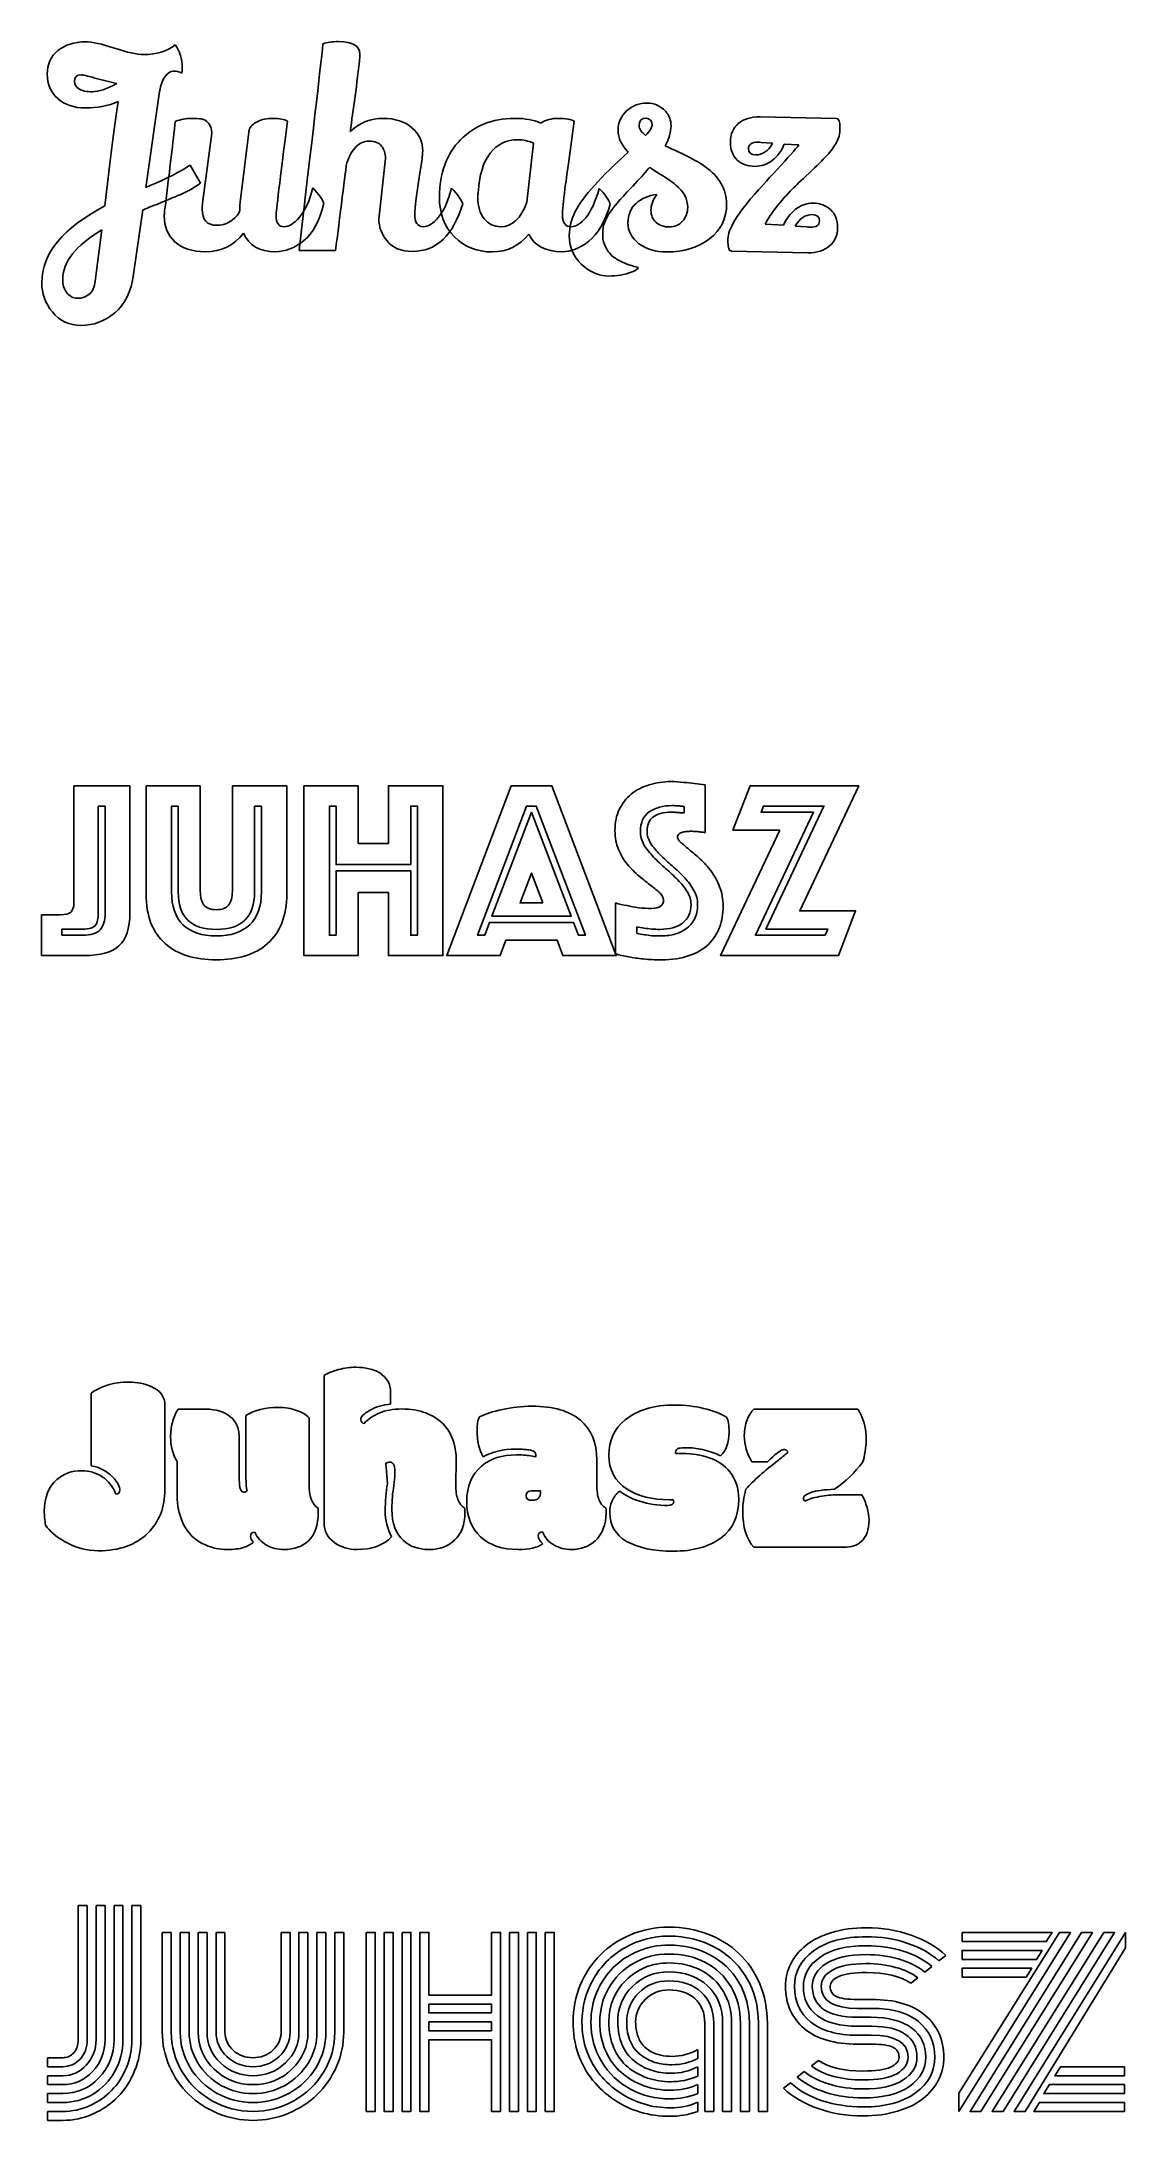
# Model space of a CAD drawing. Header units: millimetres. Extents: x -2 to 136, y -162 to 103.
import ezdxf

# ---------------------------------------------------------------- set-up
doc = ezdxf.new("R2010")
doc.units = ezdxf.units.MM
doc.layers.get('0').update_dxf_attribs({"linetype": 'CONTINUOUS'})

msp = doc.modelspace()

# ---------------------------------------------------------------- linework, layer by layer
for p, q in [((38.53, 101.2), (38.53, 100.99)), ((13.04, 96.46), (11.3, 84.25)), ((89.46, 93.25), (99.16, 93.04)), ((19.67, 91.16), (18.51, 82.26)), ((23.29, 82.37), (24.44, 91.64)), ((59.77, 82.37), (60.6, 89.9)), ((91.03, 89.87), (89.6, 89.97)), ((40.93, 80.24), (41.77, 87.95)), ((94.38, 89.66), (92.53, 89.76)), ((6.07, 81.91), (6.41, 84.74)), ((16.91, 87.11), (18.24, 84.81)), ((10.88, 81.39), (9.73, 73.23)), ((90.09, 79.58), (92.43, 79.44)), ((93.93, 79.33), (95.36, 79.23)), ((4.85, 72.36), (5.68, 78.88)), ((35.42, 76.26), (30.78, 76.26)), ((95.5, 75.95), (85.8, 76.16)), ((2.12, -6.74), (2.12, 8.19)), ((2.12, 8.19), (9.25, 8.19)), ((9.25, 8.19), (9.25, -7.94)), ((11.32, -5.54), (11.32, 8.19)), ((11.32, 8.19), (18.21, 8.19)), ((18.21, 8.19), (18.21, -5.25)), ((22.29, -5.25), (22.29, 8.19)), ((22.29, 8.19), (29.22, 8.19)), ((29.22, 8.19), (29.22, -5.54)), ((82.47, 8.28), (82.47, 2.23)), ((6.11, 5.6), (5.23, 5.6)), ((5.23, 5.6), (5.23, -8.04)), ((6.11, -8.04), (6.11, 5.6)), ((15.4, 5.6), (14.55, 5.6)), ((14.55, 5.6), (14.55, -5.32)), ((15.4, -5.32), (15.4, 5.6)), ((25.99, 5.6), (25.11, 5.6)), ((25.11, 5.6), (25.11, -5.32)), ((25.99, -5.32), (25.99, 5.6)), ((79.79, 4.72), (79.79, 5.56)), ((71.04, -13.19), (71.04, -6.71)), ((-1.99, -8.23), (0.37, -8.23)), ((-1.99, -13.41), (-1.99, -8.23)), ((3.22, -10.04), (0.6, -10.04)), ((0.6, -10.04), (0.6, -10.82)), ((73.76, -9.75), (73.76, -10.59)), ((0.6, -10.82), (3.22, -10.82)), ((3.48, -13.41), (-1.99, -13.41)), ((33.96, -85.53), (33.96, -66.79)), ((4.34, -78.28), (4.34, -69.04)), ((13.71, -70.59), (13.71, -81.3)), ((15.38, -71.09), (18.91, -71.09)), ((42.42, -68.92), (42.42, -70.45)), ((88.66, -71.09), (101.9, -71.09)), ((24.02, -79.83), (24.02, -71.89)), ((32.05, -72.18), (32.05, -80.55)), ((23.17, -74.88), (23.17, -80.08)), ((78.69, -76.55), (78.69, -76.63)), ((15.25, -81.78), (15.25, -77.75)), ((41.82, -77.95), (42.03, -80.56)), ((50.77, -77.56), (50.72, -80.69)), ((68.67, -77.55), (68.67, -80.69)), ((79.17, -76.71), (79.56, -76.71)), ((90.38, -77.77), (88.39, -77.77)), ((33.22, -83.97), (33.22, -84.26)), ((51.89, -83.97), (51.89, -84.26)), ((69.84, -83.97), (69.84, -84.26)), ((78.13, -82.6), (77.95, -82.6)), ((99.29, -81.98), (102.39, -81.98)), ((100.11, -88.64), (88.66, -88.64)), ((2.67, -151.24), (2.67, -134.2)), ((2.67, -134.2), (3.81, -134.2)), ((3.81, -134.2), (3.81, -151.24)), ((4.95, -151.24), (4.95, -134.2)), ((4.95, -134.2), (6.09, -134.2)), ((6.09, -134.2), (6.09, -151.24)), ((7.23, -151.24), (7.23, -134.2)), ((7.23, -134.2), (8.37, -134.2)), ((8.37, -134.2), (8.37, -151.24)), ((9.51, -151.24), (9.51, -134.2)), ((9.51, -134.2), (10.64, -134.2)), ((10.64, -134.2), (10.64, -151.24)), ((13.38, -150.29), (13.38, -137.61)), ((13.38, -137.61), (14.52, -137.61)), ((14.52, -137.61), (14.52, -150.29)), ((15.66, -150.29), (15.66, -137.61)), ((15.66, -137.61), (16.79, -137.61)), ((16.79, -137.61), (16.79, -150.29)), ((17.93, -150.29), (17.93, -137.61)), ((17.93, -137.61), (19.07, -137.61)), ((19.07, -137.61), (19.07, -150.29)), ((20.21, -150.29), (20.21, -137.61)), ((20.21, -137.61), (21.35, -137.61)), ((21.35, -137.61), (21.35, -150.29)), ((28.5, -150.29), (28.5, -137.61)), ((28.5, -137.61), (29.63, -137.61)), ((29.63, -137.61), (29.63, -150.29)), ((30.77, -150.29), (30.77, -137.61)), ((30.77, -137.61), (31.91, -137.61)), ((31.91, -137.61), (31.91, -150.29)), ((33.05, -150.29), (33.05, -137.61)), ((33.05, -137.61), (34.19, -137.61)), ((34.19, -137.61), (34.19, -150.29)), ((35.33, -150.29), (35.33, -137.61)), ((35.33, -137.61), (36.46, -137.61)), ((36.46, -137.61), (36.46, -150.29)), ((111.32, -141.96), (110.43, -142.67)), ((113.09, -140.54), (112.17, -141.22)), ((109.53, -143.38), (108.63, -144.08)), ((101.85, -146.14), (103.65, -146.14)), ((103.65, -147.27), (101.85, -147.27)), ((82.4, -160.38), (82.4, -149.16)), ((83.54, -149.16), (83.54, -160.38)), ((84.68, -160.38), (84.68, -149.16)), ((85.81, -149.16), (85.81, -160.38)), ((86.95, -160.38), (86.95, -149.16)), ((88.09, -149.16), (88.09, -160.38)), ((89.23, -160.38), (89.23, -149.16)), ((90.37, -149.16), (90.37, -160.38)), ((101.85, -148.41), (103.59, -148.41)), ((103.65, -149.55), (101.85, -149.55)), ((81.53, -152.49), (81.53, -153.63)), ((101.85, -150.69), (103.59, -150.69)), ((103.65, -151.83), (101.85, -151.83)), ((-1.25, -154.69), (-1.25, -153.55)), ((-1.25, -153.55), (0.7, -153.55)), ((0.7, -154.69), (-1.25, -154.69)), ((-1.25, -156.97), (-1.25, -155.83)), ((-1.25, -155.83), (0.7, -155.83)), ((81.53, -154.69), (81.53, -155.89)), ((94.18, -156), (95.06, -155.29)), ((95.97, -154.58), (96.87, -153.88)), ((0.7, -156.97), (-1.25, -156.97)), ((-1.25, -159.24), (-1.25, -158.1)), ((-1.25, -158.1), (0.7, -158.1)), ((81.53, -156.95), (81.53, -158.1)), ((92.41, -157.42), (93.33, -156.74)), ((0.7, -159.24), (-1.25, -159.24)), ((-1.25, -161.52), (-1.25, -160.38)), ((-1.25, -160.38), (0.7, -160.38)), ((81.53, -159.21), (81.53, -160.38)), ((83.54, -160.38), (82.4, -160.38)), ((85.81, -160.38), (84.68, -160.38)), ((88.09, -160.38), (86.95, -160.38)), ((90.37, -160.38), (89.23, -160.38)), ((0.7, -161.52), (-1.25, -161.52))]:
    msp.add_line(p, q)
for points in [[(31.4, 8.19), (38.3, 8.19), (38.3, 0.84), (42.15, 0.84), (42.15, 8.19), (49.08, 8.19), (49.08, -13.41), (42.15, -13.41), (42.15, -5.41), (38.3, -5.41), (38.3, -13.41), (31.4, -13.41)], [(57.77, 8.19), (62.95, 8.19), (71.14, -13.41), (64.34, -13.41), (63.63, -11.47), (57.09, -11.47), (56.37, -13.41), (49.57, -13.41)], [(91.94, 2.52), (85.98, 2.52), (88.18, 8.19), (102.01, 8.19), (94.49, -7.74), (101.59, -7.74), (99.42, -13.41), (84.42, -13.41)], [(35.48, -10.82), (35.48, -2.63), (45, -2.63), (45, -10.82), (45.84, -10.82), (45.84, 5.6), (45, 5.6), (45, -1.85), (35.48, -1.85), (35.48, 5.6), (34.64, 5.6), (34.64, -10.82)], [(54.4, -10.82), (55.01, -9.2), (65.7, -9.2), (66.32, -10.82), (67.22, -10.82), (60.97, 5.6), (59.74, 5.6), (53.49, -10.82)], [(97.73, -10.82), (98.06, -10.04), (90.19, -10.04), (97.57, 5.6), (89.86, 5.6), (89.57, 4.82), (96.24, 4.82), (88.86, -10.82)], [(60.36, 4.82), (65.41, -8.42), (55.31, -8.42)], [(61.81, -6.71), (60.36, -2.92), (58.9, -6.71)], [(39.33, -137.61), (40.47, -137.61), (40.47, -160.38), (39.33, -160.38)], [(41.6, -137.61), (42.74, -137.61), (42.74, -160.38), (41.6, -160.38)], [(43.88, -137.61), (45.02, -137.61), (45.02, -160.38), (43.88, -160.38)], [(55.28, -137.61), (56.42, -137.61), (56.42, -160.38), (55.28, -160.38), (55.28, -151.27), (47.3, -151.27), (47.3, -160.38), (46.16, -160.38), (46.16, -137.61), (47.3, -137.61), (47.3, -145.58), (55.28, -145.58)], [(57.56, -137.61), (58.7, -137.61), (58.7, -160.38), (57.56, -160.38)], [(59.84, -137.61), (60.97, -137.61), (60.97, -160.38), (59.84, -160.38)], [(62.11, -137.61), (63.25, -137.61), (63.25, -160.38), (62.11, -160.38)], [(114.75, -160.38), (114.75, -158.07), (127.53, -137.63), (128.93, -137.63)], [(115.16, -138.77), (115.16, -137.63), (126.63, -137.63), (125.87, -138.77)], [(115.16, -141.04), (115.16, -139.91), (125.34, -139.91), (124.62, -141.04)], [(117.55, -160.38), (116.16, -160.38), (130.33, -137.63), (131.73, -137.63)], [(120.36, -160.38), (118.97, -160.38), (133.17, -137.63), (134.55, -137.63)], [(123.18, -160.38), (121.77, -160.38), (135.94, -137.63), (135.94, -139.56)], [(115.16, -143.32), (115.16, -142.18), (124.02, -142.18), (123.3, -143.32)], [(55.28, -147.86), (55.28, -146.72), (47.3, -146.72), (47.3, -147.86)], [(55.28, -150.14), (55.28, -149), (47.3, -149), (47.3, -150.14)], [(135.8, -154.69), (135.8, -155.83), (126.96, -155.83), (127.69, -154.69)], [(135.8, -156.97), (135.8, -158.1), (125.55, -158.1), (126.26, -156.97)], [(135.8, -159.24), (135.8, -160.38), (124.29, -160.38), (124.98, -159.24)]]:
    msp.add_lwpolyline(points, close=True)
for points, degree in [([(-1.26, 98.65), (-1.26, 99.93), (-0.8, 100.93), (0.1, 101.65)], 3), ([(0.1, 101.65), (1.03, 102.4), (2.19, 102.77), (3.59, 102.77)], 3), ([(3.59, 102.77), (4.45, 102.77), (5.68, 102.5), (7.29, 101.97)], 3), ([(7.29, 101.97), (8.91, 101.43), (10.17, 101.16), (11.05, 101.16)], 3), ([(11.05, 101.16), (12.63, 101.16), (13.96, 101.57), (15.03, 102.39)], 3), ([(15.03, 102.39), (15.61, 101.57), (15.9, 100.61), (15.9, 99.49)], 3), ([(30.78, 76.26), (32.46, 90.52), (33.47, 99.27), (33.82, 102.52)], 3), ([(33.82, 102.52), (34.31, 102.71), (34.97, 102.8), (35.81, 102.8)], 3), ([(35.81, 102.8), (37.62, 102.8), (38.53, 102.27), (38.53, 101.2)], 3), ([(38.53, 100.99), (38.13, 97.34), (37.71, 94.13), (37.27, 91.37)], 3), ([(0.07, 95.55), (-0.82, 96.34), (-1.26, 97.38), (-1.26, 98.65)], 3), ([(3.07, 98.58), (2.49, 98.58), (2.19, 98.29), (2.19, 97.71)], 3), ([(4.78, 98.17), (3.82, 98.44), (3.25, 98.58), (3.07, 98.58)], 3), ([(7.57, 97.47), (6.66, 97.68), (5.73, 97.91), (4.78, 98.17)], 3), ([(13.74, 98.37), (13.39, 97.93), (13.16, 97.29), (13.04, 96.46)], 3), ([(14.78, 99.04), (14.44, 99.04), (14.09, 98.82), (13.74, 98.37)], 3), ([(15.87, 98.79), (15.49, 98.96), (15.13, 99.04), (14.78, 99.04)], 3), ([(15.9, 99.49), (15.9, 99.26), (15.89, 99.03), (15.87, 98.79)], 3), ([(3.59, 94.36), (2.15, 94.36), (0.97, 94.76), (0.07, 95.55)], 3), ([(2.19, 97.71), (2.19, 97.36), (2.38, 97.06), (2.75, 96.81)], 3), ([(2.75, 96.81), (3.15, 96.55), (3.73, 96.42), (4.5, 96.42)], 3), ([(7.77, 95.17), (6.45, 94.63), (5.05, 94.36), (3.59, 94.36)], 3), ([(4.5, 96.42), (5.29, 96.42), (6.31, 96.77), (7.57, 97.47)], 3), ([(6.41, 84.74), (6.86, 88.74), (7.31, 92.21), (7.77, 95.17)], 3), ([(13.81, 82.33), (14.34, 86.66), (14.75, 90.1), (15.03, 92.66)], 3), ([(15.03, 92.66), (15.75, 92.91), (16.41, 93.04), (17.02, 93.04)], 3), ([(17.02, 93.04), (17.62, 93.04), (18.07, 93.02), (18.38, 92.97)], 3), ([(18.38, 92.97), (18.68, 92.92), (18.97, 92.75), (19.25, 92.45)], 3), ([(24.44, 91.64), (24.61, 92.04), (24.95, 92.36), (25.49, 92.62)], 3), ([(25.49, 92.62), (26.02, 92.9), (26.69, 93.04), (27.48, 93.04)], 3), ([(27.48, 93.04), (28.29, 93.04), (28.9, 92.92), (29.29, 92.69)], 3), ([(29.29, 92.69), (28.34, 85.16), (27.86, 81.15), (27.86, 80.66)], 3), ([(37.27, 91.37), (38.5, 92.48), (39.9, 93.04), (41.46, 93.04)], 3), ([(41.46, 93.04), (43.01, 93.04), (44.25, 92.64), (45.15, 91.85)], 3), ([(51.33, 90.32), (53.12, 92.13), (55.39, 93.04), (58.13, 93.04)], 3), ([(58.13, 93.04), (58.2, 93.04), (58.27, 93.04), (58.34, 93.04)], 3), ([(58.34, 93.04), (59.5, 93.04), (60.57, 92.84), (61.55, 92.45)], 3), ([(61.55, 92.45), (62.17, 92.84), (62.93, 93.04), (63.81, 93.04)], 3), ([(63.81, 93.04), (64.72, 93.04), (65.37, 92.92), (65.77, 92.69)], 3), ([(65.77, 92.69), (65.56, 90.97), (65.34, 89.27), (65.1, 87.6)], 3), ([(71.38, 91.5), (71.38, 92.48), (71.74, 93.31), (72.46, 93.98)], 3), ([(72.46, 93.98), (73.2, 94.66), (74.07, 94.99), (75.07, 94.99)], 3), ([(74.93, 93.07), (74.35, 93.07), (74.06, 92.75), (74.06, 92.1)], 3), ([(75.7, 92.13), (75.7, 92.71), (75.44, 93.03), (74.93, 93.07)], 3), ([(75.07, 94.99), (75.98, 94.99), (76.77, 94.63), (77.44, 93.91)], 3), ([(77.44, 93.91), (77.89, 93.42), (78.11, 92.81), (78.11, 92.06)], 3), ([(86.67, 92.38), (87.35, 92.96), (88.28, 93.25), (89.46, 93.25)], 3), ([(99.16, 93.04), (99.46, 93.04), (99.61, 92.64), (99.61, 91.85)], 3), ([(19.25, 92.45), (19.53, 92.14), (19.67, 91.71), (19.67, 91.16)], 3), ([(39.71, 90.14), (38.99, 90.14), (38.38, 89.85), (37.86, 89.27)], 3), ([(41.28, 89.52), (40.96, 89.94), (40.43, 90.14), (39.71, 90.14)], 3), ([(45.15, 91.85), (46.06, 91.06), (46.51, 90.06), (46.51, 88.85)], 3), ([(48.64, 83.03), (48.64, 86.08), (49.54, 88.51), (51.33, 90.32)], 3), ([(58.65, 90.32), (57.16, 90.32), (55.98, 89.75), (55.09, 88.61)], 3), ([(60.6, 89.9), (59.93, 90.18), (59.28, 90.32), (58.65, 90.32)], 3), ([(72.67, 88.75), (71.81, 89.61), (71.38, 90.53), (71.38, 91.5)], 3), ([(74.06, 92.1), (74.06, 91.7), (74.33, 91.3), (74.86, 90.88)], 3), ([(74.86, 90.88), (75.42, 91.46), (75.7, 91.88), (75.7, 92.13)], 3), ([(78.11, 92.06), (78.11, 91.32), (77.86, 90.48), (77.37, 89.55)], 3), ([(85.66, 90.04), (85.66, 91.02), (86, 91.8), (86.67, 92.38)], 3), ([(86.53, 87.74), (85.95, 88.3), (85.66, 89.06), (85.66, 90.04)], 3), ([(89.18, 90.01), (88.37, 90.01), (87.96, 89.74), (87.96, 89.2)], 3), ([(89.6, 89.97), (89.46, 89.99), (89.32, 90.01), (89.18, 90.01)], 3), ([(99.16, 89.97), (98.88, 89.46), (98.47, 88.91), (97.94, 88.33)], 3), ([(99.61, 91.85), (99.61, 91.04), (99.46, 90.41), (99.16, 89.97)], 3), ([(37.86, 89.27), (37.38, 88.71), (37.02, 87.97), (36.78, 87.04)], 3), ([(41.77, 87.95), (41.77, 88.58), (41.61, 89.1), (41.28, 89.52)], 3), ([(46.51, 88.85), (46.51, 88.53), (46.44, 87.92), (46.3, 87.04)], 3), ([(55.09, 88.61), (54.23, 87.49), (53.72, 85.82), (53.56, 83.59)], 3), ([(65.1, 87.6), (64.87, 85.95), (64.71, 84.77), (64.62, 84.08)], 3), ([(65.97, 81.29), (66.92, 83.1), (69.16, 85.59), (72.67, 88.75)], 3), ([(77.37, 89.55), (79.86, 88.44), (81.55, 87.56), (82.43, 86.94)], 3), ([(88.8, 86.94), (87.87, 86.94), (87.11, 87.2), (86.53, 87.74)], 3), ([(87.96, 89.2), (87.96, 88.67), (88.27, 88.4), (88.87, 88.4)], 3), ([(91, 87.7), (90.35, 87.19), (89.61, 86.94), (88.8, 86.94)], 3), ([(88.87, 88.4), (89.78, 88.4), (90.5, 88.89), (91.03, 89.87)], 3), ([(92.53, 89.76), (92.18, 88.92), (91.67, 88.24), (91, 87.7)], 3), ([(91.63, 86.55), (93.02, 88.06), (93.94, 89.1), (94.38, 89.66)], 3), ([(97.94, 88.33), (97.43, 87.77), (96.67, 87.02), (95.67, 86.06)], 3), ([(11.3, 84.25), (14.23, 85.53), (16.1, 86.48), (16.91, 87.11)], 3), ([(18.24, 84.81), (17.54, 84.27), (16.7, 83.8), (15.73, 83.38)], 3), ([(36.78, 87.04), (36.62, 85.72), (36.38, 83.77), (36.05, 81.22)], 3), ([(46.3, 87.04), (45.77, 83.55), (45.5, 81.51), (45.5, 80.9)], 3), ([(73.57, 84.77), (72.78, 83.94), (72.15, 83.26), (71.69, 82.75)], 3), ([(75.39, 86.8), (74.97, 86.31), (74.36, 85.63), (73.57, 84.77)], 3), ([(75.67, 86.62), (75.57, 86.69), (75.48, 86.75), (75.39, 86.8)], 3), ([(76.78, 85.92), (76.08, 86.37), (75.71, 86.6), (75.67, 86.62)], 3), ([(78.73, 84.56), (78.13, 85.05), (77.48, 85.51), (76.78, 85.92)], 3), ([(82.43, 86.94), (84.27, 85.59), (85.19, 84), (85.19, 82.16)], 3), ([(88.77, 83.41), (89.28, 84), (90.23, 85.04), (91.63, 86.55)], 3), ([(95.67, 86.06), (94.67, 85.13), (93.97, 84.47), (93.58, 84.08)], 3), ([(12.9, 82.19), (11.99, 81.84), (11.32, 81.58), (10.88, 81.39)], 3), ([(15.73, 83.38), (14.75, 82.96), (13.81, 82.57), (12.9, 82.19)], 3), ([(13.63, 80.62), (13.63, 80.95), (13.69, 81.52), (13.81, 82.33)], 3), ([(18.51, 82.26), (18.47, 81.98), (18.45, 81.73), (18.45, 81.5)], 3), ([(23.22, 81.15), (23.22, 81.4), (23.25, 81.81), (23.29, 82.37)], 3), ([(30.83, 80.48), (31.55, 81.32), (32.12, 82.57), (32.53, 84.22)], 3), ([(33.93, 82.26), (33.39, 80.01), (32.55, 78.42), (31.38, 77.49)], 3), ([(32.53, 84.22), (33.3, 83.38), (33.77, 82.73), (33.93, 82.26)], 3), ([(51.6, 82.19), (50.4, 78.15), (48.26, 76.13), (45.19, 76.13)], 3), ([(48.5, 80.45), (49.2, 81.26), (49.76, 82.51), (50.17, 84.18)], 3), ([(50.56, 77.97), (49.28, 79.25), (48.64, 80.94), (48.64, 83.03)], 3), ([(50.17, 84.18), (50.97, 83.34), (51.44, 82.68), (51.6, 82.19)], 3), ([(53.56, 83.59), (53.54, 83.38), (53.53, 83.18), (53.53, 83)], 3), ([(53.53, 83), (53.53, 81.86), (53.79, 80.95), (54.33, 80.28)], 3), ([(56.45, 79.26), (57.92, 79.26), (59.02, 80.3), (59.77, 82.37)], 3), ([(64.62, 84.08), (64.41, 82.5), (64.3, 81.36), (64.3, 80.66)], 3), ([(67.27, 80.41), (67.92, 81.21), (68.49, 82.44), (68.97, 84.11)], 3), ([(70.37, 82.09), (69.7, 79.88), (68.79, 78.32), (67.65, 77.42)], 3), ([(68.97, 84.11), (69.65, 83.51), (70.11, 82.83), (70.37, 82.09)], 3), ([(71.69, 82.75), (70.39, 81.33), (69.66, 80.15), (69.49, 79.19)], 3), ([(72.63, 79.75), (72.63, 80.8), (72.98, 81.62), (73.68, 82.23)], 3), ([(73.68, 82.23), (74.37, 82.86), (75.25, 83.24), (76.29, 83.38)], 3), ([(76.29, 83.38), (75.8, 82.68), (75.56, 82.01), (75.56, 81.36)], 3), ([(80.23, 81.71), (80.23, 82.77), (79.73, 83.73), (78.73, 84.56)], 3), ([(85.19, 82.16), (85.19, 80.32), (84.46, 78.85), (83.02, 77.73)], 3), ([(85.87, 79.33), (86.22, 80.26), (87.18, 81.62), (88.77, 83.41)], 3), ([(93.58, 84.08), (92.02, 82.52), (90.86, 81.02), (90.09, 79.58)], 3), ([(93.93, 81.46), (94.6, 82), (95.35, 82.26), (96.16, 82.26)], 3), ([(96.16, 82.26), (97.09, 82.26), (97.84, 81.98), (98.43, 81.43)], 3), ([(-1.96, 72.18), (-1.96, 75.83), (0.72, 79.08), (6.07, 81.91)], 3), ([(14.99, 77.35), (14.09, 78.18), (13.63, 79.28), (13.63, 80.62)], 3), ([(18.45, 81.5), (18.45, 80.12), (19.07, 79.44), (20.33, 79.44)], 3), ([(20.33, 79.44), (21.49, 79.44), (22.46, 80.01), (23.22, 81.15)], 3), ([(27.86, 80.66), (27.86, 79.73), (28.2, 79.26), (28.87, 79.26)], 3), ([(28.87, 79.26), (29.48, 79.26), (30.13, 79.67), (30.83, 80.48)], 3), ([(36.05, 81.22), (35.73, 78.68), (35.52, 77.03), (35.42, 76.26)], 3), ([(41.98, 77.45), (41.28, 78.33), (40.93, 79.26), (40.93, 80.24)], 3), ([(45.5, 80.9), (45.5, 79.81), (45.86, 79.26), (46.58, 79.26)], 3), ([(46.58, 79.26), (47.19, 79.26), (47.83, 79.66), (48.5, 80.45)], 3), ([(54.33, 80.28), (54.89, 79.6), (55.59, 79.26), (56.45, 79.26)], 3), ([(64.3, 80.66), (64.3, 79.73), (64.67, 79.26), (65.42, 79.26)], 3), ([(65.17, 78.18), (65.17, 79.23), (65.44, 80.26), (65.97, 81.29)], 3), ([(65.42, 79.26), (66, 79.26), (66.61, 79.65), (67.27, 80.41)], 3), ([(74.03, 77.1), (73.1, 77.82), (72.63, 78.71), (72.63, 79.75)], 3), ([(75.56, 81.36), (75.56, 80.73), (75.78, 80.22), (76.22, 79.82)], 3), ([(76.22, 79.82), (76.67, 79.43), (77.22, 79.23), (77.9, 79.23)], 3), ([(77.9, 79.23), (78.57, 79.23), (79.13, 79.47), (79.57, 79.96)], 3), ([(79.57, 79.96), (80.01, 80.47), (80.23, 81.05), (80.23, 81.71)], 3), ([(85.35, 77.38), (85.35, 78.22), (85.52, 78.87), (85.87, 79.33)], 3), ([(92.43, 79.44), (92.78, 80.28), (93.28, 80.95), (93.93, 81.46)], 3), ([(96.09, 80.8), (95.18, 80.8), (94.46, 80.31), (93.93, 79.33)], 3), ([(95.78, 79.19), (96.59, 79.19), (97, 79.46), (97, 80)], 3), ([(97, 80), (97, 80.53), (96.69, 80.8), (96.09, 80.8)], 3), ([(98.43, 81.43), (99.01, 80.89), (99.3, 80.14), (99.3, 79.16)], 3), ([(5.68, 78.88), (2.36, 76.88), (0.7, 74.77), (0.7, 72.53)], 3), ([(18.86, 76.09), (17.19, 76.09), (15.9, 76.51), (14.99, 77.35)], 3), ([(23.71, 78.43), (22.5, 76.87), (20.89, 76.09), (18.86, 76.09)], 3), ([(27.79, 76.09), (25.77, 76.09), (24.41, 76.87), (23.71, 78.43)], 3), ([(31.38, 77.49), (30.22, 76.56), (29.02, 76.09), (27.79, 76.09)], 3), ([(45.19, 76.13), (43.75, 76.13), (42.68, 76.57), (41.98, 77.45)], 3), ([(55.34, 76.06), (53.46, 76.06), (51.86, 76.69), (50.56, 77.97)], 3), ([(60.01, 78.32), (58.8, 76.81), (57.25, 76.06), (55.34, 76.06)], 3), ([(64.27, 76.09), (62.13, 76.09), (60.71, 76.83), (60.01, 78.32)], 3), ([(67.65, 77.42), (66.51, 76.53), (65.38, 76.09), (64.27, 76.09)], 3), ([(67.16, 74.1), (65.83, 75.13), (65.17, 76.49), (65.17, 78.18)], 3), ([(69.49, 79.19), (69.45, 79.01), (69.42, 78.65), (69.42, 78.11)], 3), ([(69.42, 78.11), (69.42, 77.6), (69.57, 77.07), (69.88, 76.51)], 3), ([(77.58, 76.06), (76.16, 76.06), (74.98, 76.4), (74.03, 77.1)], 3), ([(83.02, 77.73), (81.58, 76.61), (79.77, 76.06), (77.58, 76.06)], 3), ([(85.8, 76.16), (85.5, 76.16), (85.35, 76.57), (85.35, 77.38)], 3), ([(95.36, 79.23), (95.5, 79.21), (95.64, 79.19), (95.78, 79.19)], 3), ([(98.29, 76.82), (97.61, 76.24), (96.68, 75.95), (95.5, 75.95)], 3), ([(99.3, 79.16), (99.3, 78.18), (98.96, 77.4), (98.29, 76.82)], 3), ([(70.16, 72.99), (69.13, 72.99), (68.13, 73.36), (67.16, 74.1)], 3), ([(69.88, 76.51), (70.2, 75.95), (70.59, 75.53), (71.03, 75.25)], 3), ([(71.03, 75.25), (71.47, 74.97), (71.9, 74.75), (72.32, 74.59)], 3), ([(72.32, 74.59), (72.76, 74.4), (73.13, 74.28), (73.43, 74.21)], 3), ([(73.92, 74.07), (73.92, 73.9), (73.67, 73.72), (73.15, 73.51)], 3), ([(73.43, 74.21), (73.76, 74.14), (73.92, 74.09), (73.92, 74.07)], 3), ([(-0.6, 68.42), (-1.5, 69.53), (-1.96, 70.79), (-1.96, 72.18)], 3), ([(0.7, 72.53), (0.7, 71.91), (0.86, 71.37), (1.18, 70.93)], 3), ([(4.08, 70.68), (4.5, 71.03), (4.75, 71.59), (4.85, 72.36)], 3), ([(9.73, 73.23), (9.43, 71), (8.62, 69.36), (7.32, 68.31)], 3), ([(73.15, 73.51), (72.2, 73.16), (71.2, 72.99), (70.16, 72.99)], 3), ([(1.18, 70.93), (1.56, 70.42), (2.02, 70.16), (2.58, 70.16)], 3), ([(2.58, 70.16), (3.16, 70.16), (3.66, 70.34), (4.08, 70.68)], 3), ([(3.07, 66.71), (1.53, 66.71), (0.31, 67.28), (-0.6, 68.42)], 3), ([(7.32, 68.31), (6.04, 67.24), (4.62, 66.71), (3.07, 66.71)], 3), ([(73.05, 7.12), (73.7, 7.64), (74.45, 8.03), (75.32, 8.28)], 3), ([(75.32, 8.28), (76.2, 8.57), (77.14, 8.71), (78.13, 8.71)], 3), ([(78.13, 8.71), (78.65, 8.71), (79.17, 8.67), (79.69, 8.61)], 3), ([(79.69, 8.61), (80.21, 8.57), (80.67, 8.52), (81.08, 8.48)], 3), ([(81.08, 8.48), (81.56, 8.41), (82.02, 8.35), (82.47, 8.28)], 3), ([(71.53, 5.18), (71.9, 5.95), (72.4, 6.6), (73.05, 7.12)], 3), ([(78.23, 5.66), (77.07, 5.66), (76.11, 5.39), (75.35, 4.85)], 3), ([(78.78, 5.63), (78.61, 5.65), (78.43, 5.66), (78.23, 5.66)], 3), ([(79.3, 5.6), (79.15, 5.62), (78.98, 5.63), (78.78, 5.63)], 3), ([(79.79, 5.56), (79.64, 5.56), (79.47, 5.58), (79.3, 5.6)], 3), ([(70.98, 2.49), (70.98, 3.5), (71.16, 4.4), (71.53, 5.18)], 3), ([(75.35, 4.85), (74.59, 4.33), (74.22, 3.51), (74.22, 2.39)], 3), ([(75.06, 2.39), (75.06, 3.17), (75.31, 3.76), (75.8, 4.17)], 3), ([(75.8, 4.17), (76.3, 4.6), (77.1, 4.82), (78.2, 4.82)], 3), ([(78.2, 4.82), (78.37, 4.82), (78.55, 4.81), (78.72, 4.79)], 3), ([(78.72, 4.79), (78.91, 4.79), (79.1, 4.78), (79.27, 4.76)], 3), ([(79.27, 4.76), (79.44, 4.73), (79.61, 4.72), (79.79, 4.72)], 3), ([(71.43, 0.06), (71.13, 0.77), (70.98, 1.58), (70.98, 2.49)], 3), ([(72.56, -1.82), (72.11, -1.26), (71.73, -0.63), (71.43, 0.06)], 3), ([(74.22, 2.39), (74.22, 1.79), (74.37, 1.21), (74.67, 0.67)], 3), ([(74.67, 0.67), (74.99, 0.16), (75.39, -0.36), (75.87, -0.88)], 3), ([(75.51, 0.87), (75.21, 1.37), (75.06, 1.87), (75.06, 2.39)], 3), ([(76.71, -0.59), (76.24, -0.09), (75.84, 0.39), (75.51, 0.87)], 3), ([(79.14, 2.07), (79.01, 1.96), (78.94, 1.81), (78.94, 1.61)], 3), ([(78.94, 1.61), (78.94, 1.44), (79.08, 1.23), (79.37, 0.97)], 3), ([(79.59, 2.29), (79.42, 2.25), (79.27, 2.18), (79.14, 2.07)], 3), ([(79.37, 0.97), (79.67, 0.71), (80.02, 0.4), (80.43, 0.06)], 3), ([(80.14, 2.36), (79.95, 2.36), (79.76, 2.34), (79.59, 2.29)], 3), ([(80.63, 2.39), (80.5, 2.39), (80.34, 2.38), (80.14, 2.36)], 3), ([(80.43, 0.06), (80.87, -0.29), (81.33, -0.69), (81.83, -1.14)], 3), ([(81.31, 2.36), (81.09, 2.38), (80.87, 2.39), (80.63, 2.39)], 3), ([(81.89, 2.29), (81.72, 2.32), (81.52, 2.34), (81.31, 2.36)], 3), ([(82.47, 2.23), (82.3, 2.25), (82.11, 2.27), (81.89, 2.29)], 3), ([(74.05, -3.31), (73.54, -2.88), (73.04, -2.38), (72.56, -1.82)], 3), ([(75.87, -0.88), (76.36, -1.38), (76.88, -1.86), (77.42, -2.34)], 3), ([(78.26, -2.01), (77.72, -1.54), (77.21, -1.06), (76.71, -0.59)], 3), ([(77.42, -2.34), (77.98, -2.81), (78.5, -3.3), (78.98, -3.79)], 3), ([(79.82, -3.5), (79.34, -2.98), (78.83, -2.49), (78.26, -2.01)], 3), ([(81.83, -1.14), (82.34, -1.59), (82.81, -2.11), (83.22, -2.69)], 3), ([(18.21, -5.25), (18.21, -6.01), (18.37, -6.59), (18.67, -7)], 3), ([(21.81, -7), (22.13, -6.59), (22.29, -6.01), (22.29, -5.25)], 3), ([(75.54, -4.51), (75.09, -4.14), (74.59, -3.74), (74.05, -3.31)], 3), ([(76.71, -5.48), (76.41, -5.18), (76.02, -4.85), (75.54, -4.51)], 3), ([(78.98, -3.79), (79.47, -4.27), (79.87, -4.77), (80.17, -5.28)], 3), ([(81.02, -5.12), (80.72, -4.56), (80.32, -4.02), (79.82, -3.5)], 3), ([(80.17, -5.28), (80.5, -5.8), (80.66, -6.34), (80.66, -6.9)], 3), ([(81.5, -6.9), (81.5, -6.28), (81.34, -5.68), (81.02, -5.12)], 3), ([(83.22, -2.69), (83.65, -3.28), (84.01, -3.93), (84.29, -4.67)], 3), ([(84.29, -4.67), (84.59, -5.4), (84.74, -6.22), (84.74, -7.13)], 3), ([(0.37, -8.23), (1.06, -8.23), (1.53, -8.1), (1.77, -7.84)], 3), ([(1.77, -7.84), (2, -7.58), (2.12, -7.22), (2.12, -6.74)], 3), ([(11.93, -9.27), (11.52, -8.21), (11.32, -6.97), (11.32, -5.54)], 3), ([(14.55, -5.32), (14.55, -7.13), (15.04, -8.52), (16.01, -9.49)], 3), ([(20.25, -10.08), (17.02, -10.08), (15.4, -8.49), (15.4, -5.32)], 3), ([(18.67, -7), (18.99, -7.39), (19.52, -7.58), (20.25, -7.58)], 3), ([(25.11, -5.32), (25.11, -8.49), (23.49, -10.08), (20.25, -10.08)], 3), ([(20.25, -7.58), (20.99, -7.58), (21.51, -7.39), (21.81, -7)], 3), ([(24.5, -9.49), (25.49, -8.52), (25.99, -7.13), (25.99, -5.32)], 3), ([(29.22, -5.54), (29.22, -6.97), (29.01, -8.21), (28.58, -9.27)], 3), ([(71.04, -6.71), (71.52, -6.86), (72.01, -6.98), (72.53, -7.06)], 3), ([(72.53, -7.06), (72.96, -7.17), (73.45, -7.26), (73.99, -7.32)], 3), ([(73.99, -7.32), (74.55, -7.39), (75.11, -7.42), (75.67, -7.42)], 3), ([(75.67, -7.42), (76.67, -7.42), (77.16, -7.05), (77.16, -6.32)], 3), ([(77.16, -6.32), (77.16, -6.04), (77.01, -5.76), (76.71, -5.48)], 3), ([(80.66, -6.9), (80.66, -7.94), (80.3, -8.73), (79.59, -9.27)], 3), ([(81.08, -8.78), (81.36, -8.26), (81.5, -7.64), (81.5, -6.9)], 3), ([(84.74, -7.13), (84.74, -8.08), (84.59, -8.98), (84.29, -9.82)], 3), ([(4.88, -9.56), (4.64, -9.88), (4.09, -10.04), (3.22, -10.04)], 3), ([(3.22, -10.82), (4.28, -10.82), (5.03, -10.59), (5.46, -10.14)], 3), ([(5.23, -8.04), (5.23, -8.71), (5.11, -9.21), (4.88, -9.56)], 3), ([(5.46, -10.14), (5.89, -9.67), (6.11, -8.96), (6.11, -8.04)], 3), ([(9.25, -7.94), (9.25, -9.95), (8.78, -11.36), (7.85, -12.18)], 3), ([(13.75, -11.89), (12.97, -11.2), (12.36, -10.32), (11.93, -9.27)], 3), ([(16.01, -9.49), (17, -10.44), (18.42, -10.92), (20.25, -10.92)], 3), ([(20.25, -10.92), (22.09, -10.92), (23.5, -10.44), (24.5, -9.49)], 3), ([(28.58, -9.27), (28.17, -10.32), (27.56, -11.2), (26.76, -11.89)], 3), ([(74.7, -9.91), (74.38, -9.87), (74.07, -9.82), (73.76, -9.75)], 3), ([(76.71, -10.08), (75.98, -10.08), (75.31, -10.02), (74.7, -9.91)], 3), ([(79.59, -9.27), (78.9, -9.81), (77.94, -10.08), (76.71, -10.08)], 3), ([(78.46, -10.72), (79.04, -10.57), (79.56, -10.34), (80.01, -10.01)], 3), ([(80.01, -10.01), (80.47, -9.69), (80.82, -9.28), (81.08, -8.78)], 3), ([(84.29, -9.82), (83.99, -10.64), (83.51, -11.36), (82.86, -11.99)], 3), ([(7.85, -12.18), (6.95, -13), (5.49, -13.41), (3.48, -13.41)], 3), ([(16.56, -13.44), (15.46, -13.1), (14.52, -12.58), (13.75, -11.89)], 3), ([(26.76, -11.89), (25.99, -12.58), (25.05, -13.1), (23.95, -13.44)], 3), ([(72.76, -13.57), (72.13, -13.47), (71.56, -13.34), (71.04, -13.19)], 3), ([(73.76, -10.59), (74.07, -10.66), (74.39, -10.71), (74.73, -10.76)], 3), ([(74.73, -10.76), (75.04, -10.8), (75.35, -10.84), (75.67, -10.89)], 3), ([(75.67, -10.89), (76.02, -10.91), (76.36, -10.92), (76.71, -10.92)], 3), ([(76.71, -10.92), (77.31, -10.92), (77.9, -10.85), (78.46, -10.72)], 3), ([(82.86, -11.99), (82.24, -12.59), (81.43, -13.07), (80.43, -13.41)], 3), ([(20.25, -13.96), (18.89, -13.96), (17.66, -13.79), (16.56, -13.44)], 3), ([(23.95, -13.44), (22.84, -13.79), (21.61, -13.96), (20.25, -13.96)], 3), ([(74.61, -13.83), (73.91, -13.77), (73.3, -13.68), (72.76, -13.57)], 3), ([(76.9, -13.96), (76.08, -13.96), (75.32, -13.92), (74.61, -13.83)], 3), ([(80.43, -13.41), (79.44, -13.78), (78.26, -13.96), (76.9, -13.96)], 3), ([(33.96, -66.79), (34.47, -66.49), (35.09, -66.24), (35.8, -66.05)], 3), ([(35.8, -66.05), (36.53, -65.86), (37.27, -65.76), (38, -65.76)], 3), ([(38, -65.76), (39.23, -65.76), (40.25, -66), (41.05, -66.48)], 3), ([(4.34, -69.04), (4.87, -68.64), (5.55, -68.31), (6.36, -68.04)], 3), ([(6.36, -68.04), (7.17, -67.77), (8.1, -67.64), (9.14, -67.64)], 3), ([(9.14, -67.64), (10.17, -67.64), (11.11, -67.82), (11.95, -68.19)], 3), ([(11.95, -68.19), (13.12, -68.72), (13.71, -69.52), (13.71, -70.59)], 3), ([(41.05, -66.48), (41.96, -67.05), (42.42, -67.86), (42.42, -68.92)], 3), ([(14.66, -72.78), (14.81, -72.15), (15.05, -71.58), (15.38, -71.09)], 3), ([(18.91, -71.09), (20.24, -71.09), (21.28, -71.41), (22.03, -72.04)], 3), ([(24.02, -71.89), (25.15, -71.21), (26.52, -70.87), (28.11, -70.87)], 3), ([(28.11, -70.87), (29.01, -70.87), (29.8, -70.99), (30.47, -71.24)], 3), ([(30.47, -71.24), (31.16, -71.47), (31.68, -71.79), (32.05, -72.18)], 3), ([(39.74, -71.25), (39, -71.68), (38.63, -72.07), (38.63, -72.42)], 3), ([(42.42, -70.45), (41.49, -70.5), (40.59, -70.77), (39.74, -71.25)], 3), ([(40.96, -71.59), (41.78, -71.24), (42.76, -71.06), (43.88, -71.06)], 3), ([(43.88, -71.06), (45, -71.06), (46.02, -71.23), (46.91, -71.57)], 3), ([(53.72, -72.06), (54.49, -71.7), (55.47, -71.39), (56.66, -71.12)], 3), ([(56.66, -71.12), (57.85, -70.85), (59.1, -70.71), (60.42, -70.71)], 3), ([(60.42, -70.71), (63.14, -70.71), (65.19, -71.3), (66.58, -72.49)], 3), ([(72.27, -72.46), (73.8, -71.19), (75.9, -70.56), (78.58, -70.56)], 3), ([(78.58, -70.56), (79.89, -70.56), (81.12, -70.7), (82.25, -70.98)], 3), ([(82.25, -70.98), (83.4, -71.26), (84.38, -71.63), (85.19, -72.09)], 3), ([(87.79, -72.44), (88.03, -71.86), (88.32, -71.41), (88.66, -71.09)], 3), ([(101.9, -71.09), (102.6, -72.11), (102.95, -73.48), (102.95, -75.2)], 3), ([(14.43, -74.61), (14.43, -74.02), (14.51, -73.41), (14.66, -72.78)], 3), ([(22.03, -72.04), (22.79, -72.66), (23.17, -73.61), (23.17, -74.88)], 3), ([(38.63, -72.42), (38.63, -72.54), (38.67, -72.65), (38.76, -72.75)], 3), ([(38.76, -72.75), (38.84, -72.83), (38.95, -72.88), (39.06, -72.91)], 3), ([(39.06, -72.91), (39.51, -72.38), (40.14, -71.94), (40.96, -71.59)], 3), ([(46.91, -71.57), (48.05, -72), (48.94, -72.65), (49.6, -73.53)], 3), ([(49.6, -73.53), (50.38, -74.6), (50.77, -75.95), (50.77, -77.56)], 3), ([(53.43, -73.77), (53.43, -73), (53.53, -72.43), (53.72, -72.06)], 3), ([(54.22, -77.14), (53.69, -76.26), (53.43, -75.13), (53.43, -73.77)], 3), ([(66.58, -72.49), (67.97, -73.68), (68.67, -75.36), (68.67, -77.55)], 3), ([(70.19, -76.95), (70.19, -75.1), (70.88, -73.6), (72.27, -72.46)], 3), ([(85.19, -72.09), (85.39, -72.53), (85.5, -73.17), (85.5, -74.03)], 3), ([(87.44, -74.43), (87.44, -73.68), (87.56, -73.02), (87.79, -72.44)], 3), ([(15.25, -77.75), (14.71, -76.8), (14.43, -75.75), (14.43, -74.61)], 3), ([(58.36, -76.17), (56.75, -76.17), (55.36, -76.49), (54.22, -77.14)], 3), ([(60.21, -76.31), (59.74, -76.21), (59.12, -76.17), (58.36, -76.17)], 3), ([(60.91, -76.87), (60.91, -76.59), (60.68, -76.41), (60.21, -76.31)], 3), ([(79.11, -76.05), (78.83, -76.14), (78.69, -76.3), (78.69, -76.55)], 3), ([(78.69, -76.63), (78.69, -76.68), (78.69, -76.72), (78.7, -76.73)], 3), ([(80.29, -75.99), (79.66, -75.99), (79.27, -76.01), (79.11, -76.05)], 3), ([(82.41, -76.29), (81.63, -76.09), (80.93, -75.99), (80.29, -75.99)], 3), ([(84.42, -77.03), (83.87, -76.73), (83.21, -76.49), (82.41, -76.29)], 3), ([(85.5, -74.03), (85.5, -75.34), (85.14, -76.34), (84.42, -77.03)], 3), ([(88.39, -77.77), (87.75, -76.73), (87.44, -75.62), (87.44, -74.43)], 3), ([(92.32, -76.25), (92.01, -76.34), (91.36, -76.85), (90.38, -77.77)], 3), ([(91.79, -77.56), (92.14, -77.28), (92.54, -76.96), (92.98, -76.58)], 3), ([(92.54, -76.21), (92.5, -76.21), (92.43, -76.22), (92.32, -76.25)], 3), ([(92.98, -76.58), (92.91, -76.34), (92.77, -76.21), (92.54, -76.21)], 3), ([(102.82, -76.47), (102.73, -77.02), (102.63, -77.46), (102.51, -77.79)], 3), ([(102.95, -75.2), (102.95, -75.49), (102.9, -75.91), (102.82, -76.47)], 3), ([(-0.05, -80.04), (0.81, -79.29), (1.86, -78.91), (3.12, -78.91)], 3), ([(3.12, -78.91), (4.07, -78.91), (4.94, -79.16), (5.72, -79.67)], 3), ([(7.08, -79.73), (6.32, -78.95), (5.41, -78.47), (4.34, -78.28)], 3), ([(42.34, -77.82), (42.15, -77.82), (41.97, -77.86), (41.82, -77.95)], 3), ([(42.8, -78.09), (42.7, -77.91), (42.54, -77.82), (42.34, -77.82)], 3), ([(42.98, -78.99), (42.98, -78.57), (42.92, -78.27), (42.8, -78.09)], 3), ([(42.93, -79.94), (42.96, -79.72), (42.98, -79.41), (42.98, -78.99)], 3), ([(52.12, -82.81), (52.12, -80.88), (52.74, -79.38), (53.99, -78.32)], 3), ([(53.99, -78.32), (55.14, -77.36), (56.62, -76.89), (58.44, -76.89)], 3), ([(58.44, -76.89), (59.06, -76.89), (59.66, -76.93), (60.24, -77.02)], 3), ([(60.24, -77.02), (60.63, -77.09), (60.83, -77.13), (60.87, -77.14)], 3), ([(60.87, -77.14), (60.9, -77.04), (60.91, -76.95), (60.91, -76.87)], 3), ([(72.51, -81.26), (70.97, -80.24), (70.19, -78.8), (70.19, -76.95)], 3), ([(78.7, -76.73), (78.82, -76.72), (78.98, -76.71), (79.17, -76.71)], 3), ([(79.56, -76.71), (80.78, -76.71), (81.92, -76.9), (82.97, -77.27)], 3), ([(82.97, -77.27), (84.05, -77.64), (84.92, -78.23), (85.59, -79.04)], 3), ([(85.59, -79.04), (86.34, -79.96), (86.72, -81.12), (86.72, -82.52)], 3), ([(87.65, -81.24), (88.62, -80.16), (90, -78.93), (91.79, -77.56)], 3), ([(102.51, -77.79), (101.52, -79.16), (100.33, -80.31), (98.93, -81.26)], 3), ([(-1.64, -84.05), (-1.64, -82.3), (-1.11, -80.97), (-0.05, -80.04)], 3), ([(5.72, -79.67), (6.51, -80.2), (7.09, -80.94), (7.47, -81.88)], 3), ([(7.74, -80.63), (7.59, -80.33), (7.37, -80.03), (7.08, -79.73)], 3), ([(7.47, -81.88), (7.81, -81.88), (7.98, -81.7), (7.98, -81.35)], 3), ([(7.98, -81.35), (7.98, -81.17), (7.9, -80.93), (7.74, -80.63)], 3), ([(13.71, -81.3), (13.71, -83.56), (12.99, -85.4), (11.56, -86.81)], 3), ([(16.33, -86.18), (15.61, -85.03), (15.25, -83.56), (15.25, -81.78)], 3), ([(23.17, -80.08), (23.17, -81.12), (23.37, -81.64), (23.76, -81.64)], 3), ([(23.76, -81.64), (23.89, -81.64), (24.03, -81.59), (24.18, -81.48)], 3), ([(24.18, -81.48), (24.07, -81.13), (24.02, -80.58), (24.02, -79.83)], 3), ([(32.05, -80.55), (32.05, -82.14), (32.43, -83.18), (33.2, -83.66)], 3), ([(42.03, -80.56), (41.84, -81.65), (41.74, -82.79), (41.74, -84)], 3), ([(42.6, -83.84), (42.6, -83.09), (42.63, -82.43), (42.69, -81.86)], 3), ([(42.69, -81.86), (42.77, -81.29), (42.82, -80.88), (42.84, -80.63)], 3), ([(42.84, -80.63), (42.87, -80.38), (42.9, -80.15), (42.93, -79.94)], 3), ([(50.72, -80.69), (50.72, -81.46), (50.81, -82.08), (50.98, -82.56)], 3), ([(60.34, -81.48), (59.89, -81.48), (59.66, -81.68), (59.66, -82.09)], 3), ([(61.51, -81.48), (61.12, -81.48), (60.34, -81.48)], 2), ([(61.25, -82.41), (61.42, -82.23), (61.51, -81.92), (61.51, -81.48)], 3), ([(68.67, -80.69), (68.67, -81.46), (68.76, -82.08), (68.93, -82.56)], 3), ([(70.71, -82.57), (70.97, -82.07), (71.25, -81.72), (71.58, -81.51)], 3), ([(71.58, -81.51), (72.16, -82), (73.02, -82.43), (74.13, -82.8)], 3), ([(77.95, -82.6), (75.68, -82.6), (73.87, -82.15), (72.51, -81.26)], 3), ([(87.23, -83.98), (87.23, -83.21), (87.37, -82.3), (87.65, -81.24)], 3), ([(95.92, -81.67), (95.28, -81.89), (94.97, -82.13), (94.97, -82.4)], 3), ([(98.93, -81.26), (97.56, -81.32), (96.56, -81.46), (95.92, -81.67)], 3), ([(-1.48, -85.83), (-1.58, -85.18), (-1.64, -84.58), (-1.64, -84.05)], 3), ([(33.22, -84.26), (33.22, -85.82), (32.81, -87), (31.98, -87.81)], 3), ([(33.2, -83.66), (33.21, -83.72), (33.22, -83.82), (33.22, -83.97)], 3), ([(41.74, -84), (41.74, -85.21), (42.02, -86.31), (42.56, -87.31)], 3), ([(44.06, -87.79), (43.08, -86.92), (42.6, -85.61), (42.6, -83.84)], 3), ([(51.89, -84.26), (51.89, -85.73), (51.46, -86.89), (50.61, -87.71)], 3), ([(50.98, -82.56), (51.15, -83.03), (51.45, -83.4), (51.88, -83.66)], 3), ([(51.88, -83.66), (51.89, -83.72), (51.89, -83.82), (51.89, -83.97)], 3), ([(53.88, -87.32), (52.71, -86.24), (52.12, -84.74), (52.12, -82.81)], 3), ([(59.66, -82.09), (59.66, -82.48), (59.92, -82.67), (60.45, -82.67)], 3), ([(60.45, -82.67), (60.81, -82.67), (61.08, -82.58), (61.25, -82.41)], 3), ([(69.84, -84.26), (69.84, -85.78), (69.38, -86.96), (68.46, -87.81)], 3), ([(68.93, -82.56), (69.1, -83.03), (69.4, -83.4), (69.83, -83.66)], 3), ([(69.83, -83.66), (69.84, -83.72), (69.84, -83.82), (69.84, -83.97)], 3), ([(70.32, -84.21), (70.32, -83.61), (70.45, -83.06), (70.71, -82.57)], 3), ([(72.46, -87.89), (71.03, -87.05), (70.32, -85.83), (70.32, -84.21)], 3), ([(74.13, -82.8), (75.25, -83.15), (76.44, -83.33), (77.69, -83.33)], 3), ([(77.69, -83.33), (78.2, -83.33), (78.45, -83.19), (78.45, -82.91)], 3), ([(78.4, -82.59), (78.32, -82.6), (78.23, -82.6), (78.13, -82.6)], 3), ([(78.45, -82.91), (78.45, -82.78), (78.43, -82.67), (78.4, -82.59)], 3), ([(86.72, -82.52), (86.72, -84.71), (85.96, -86.36), (84.45, -87.47)], 3), ([(88.66, -88.64), (87.71, -87.65), (87.23, -86.09), (87.23, -83.98)], 3), ([(94.97, -82.4), (94.97, -82.57), (95.03, -82.69), (95.14, -82.78)], 3), ([(95.14, -82.78), (95.59, -82.53), (96.22, -82.34), (97.01, -82.2)], 3), ([(97.01, -82.2), (97.8, -82.05), (98.56, -81.98), (99.29, -81.98)], 3), ([(102.39, -81.98), (102.66, -82.46), (102.89, -83), (103.06, -83.6)], 3), ([(103.06, -83.6), (103.23, -84.19), (103.32, -84.71), (103.32, -85.16)], 3), ([(0.92, -87.9), (-0.13, -87.3), (-0.93, -86.61), (-1.48, -85.83)], 3), ([(11.56, -86.81), (10.04, -88.33), (7.94, -89.09), (5.27, -89.09)], 3), ([(18.87, -88.35), (17.76, -87.88), (16.92, -87.16), (16.33, -86.18)], 3), ([(25.14, -86.73), (24.78, -86.73), (24.6, -86.91), (24.6, -87.26)], 3), ([(26.64, -88.37), (25.97, -87.99), (25.48, -87.45), (25.14, -86.73)], 3), ([(35.34, -88.08), (34.42, -87.44), (33.96, -86.59), (33.96, -85.53)], 3), ([(61.77, -86.68), (61.4, -86.68), (61.22, -86.86), (61.22, -87.21)], 3), ([(61.22, -87.21), (61.22, -87.51), (61.41, -87.85), (61.78, -88.22)], 3), ([(63.21, -88.35), (62.54, -87.97), (62.05, -87.41), (61.77, -86.68)], 3), ([(103.32, -85.16), (103.32, -86.4), (102.98, -87.32), (102.31, -87.92)], 3), ([(5.27, -89.09), (3.74, -89.09), (2.29, -88.69), (0.92, -87.9)], 3), ([(21.6, -88.93), (20.66, -88.93), (19.75, -88.74), (18.87, -88.35)], 3), ([(23.73, -88.67), (23.25, -88.84), (22.54, -88.93), (21.6, -88.93)], 3), ([(24.97, -88), (24.62, -88.28), (24.21, -88.5), (23.73, -88.67)], 3), ([(24.6, -87.26), (24.6, -87.51), (24.72, -87.75), (24.97, -88)], 3), ([(28.88, -88.93), (28.06, -88.93), (27.31, -88.74), (26.64, -88.37)], 3), ([(31.98, -87.81), (31.23, -88.55), (30.2, -88.93), (28.88, -88.93)], 3), ([(38.15, -88.93), (37.07, -88.93), (36.13, -88.65), (35.34, -88.08)], 3), ([(42.56, -87.31), (41.51, -88.39), (40.04, -88.93), (38.15, -88.93)], 3), ([(47.32, -88.93), (45.98, -88.93), (44.89, -88.55), (44.06, -87.79)], 3), ([(50.61, -87.71), (49.76, -88.52), (48.66, -88.93), (47.32, -88.93)], 3), ([(58.64, -88.93), (56.65, -88.93), (55.07, -88.39), (53.88, -87.32)], 3), ([(61.78, -88.22), (61.09, -88.69), (60.04, -88.93), (58.64, -88.93)], 3), ([(65.44, -88.93), (64.63, -88.93), (63.89, -88.74), (63.21, -88.35)], 3), ([(68.46, -87.81), (67.65, -88.55), (66.64, -88.93), (65.44, -88.93)], 3), ([(78.4, -89.14), (75.87, -89.14), (73.89, -88.72), (72.46, -87.89)], 3), ([(84.45, -87.47), (82.94, -88.58), (80.93, -89.14), (78.4, -89.14)], 3), ([(102.31, -87.92), (101.77, -88.4), (101.04, -88.64), (100.11, -88.64)], 3), ([(72.97, -137.91), (74.5, -137.27), (76.13, -136.95), (77.85, -136.95)], 3), ([(77.85, -136.95), (79.6, -136.95), (81.24, -137.24), (82.78, -137.83)], 3), ([(98.56, -137.63), (99.88, -137.23), (101.34, -137.03), (102.95, -137.03)], 3), ([(102.95, -137.03), (104.99, -137.03), (106.89, -137.34), (108.66, -137.96)], 3), ([(72.23, -139.56), (70.53, -140.54), (69.2, -141.87), (68.23, -143.54)], 3), ([(69.09, -140.49), (70.16, -139.4), (71.46, -138.55), (72.97, -137.91)], 3), ([(70.76, -142.09), (71.64, -141.21), (72.69, -140.52), (73.92, -140)], 3), ([(77.85, -138.09), (75.8, -138.09), (73.93, -138.58), (72.23, -139.56)], 3), ([(73.92, -140), (75.16, -139.48), (76.46, -139.23), (77.85, -139.23)], 3), ([(83.63, -139.48), (81.9, -138.55), (79.97, -138.09), (77.85, -138.09)], 3), ([(77.85, -139.23), (79.77, -139.23), (81.51, -139.64), (83.06, -140.46)], 3), ([(82.78, -137.83), (84.32, -138.42), (85.65, -139.25), (86.76, -140.3)], 3), ([(87.73, -143.4), (86.73, -141.7), (85.36, -140.4), (83.63, -139.48)], 3), ([(93.36, -141.6), (93.81, -140.7), (94.46, -139.92), (95.3, -139.24)], 3), ([(96.25, -139.97), (94.63, -141.17), (93.82, -142.67), (93.82, -144.47)], 3), ([(95.3, -139.24), (96.16, -138.56), (97.24, -138.02), (98.56, -137.63)], 3), ([(102.95, -138.17), (100.11, -138.17), (97.87, -138.77), (96.25, -139.97)], 3), ([(97.06, -140.79), (98.46, -139.8), (100.42, -139.3), (102.95, -139.3)], 3), ([(108.14, -138.97), (106.53, -138.43), (104.8, -138.17), (102.95, -138.17)], 3), ([(102.95, -139.3), (104.64, -139.3), (106.21, -139.54), (107.67, -140)], 3), ([(107.67, -140), (109.13, -140.46), (110.35, -141.12), (111.32, -141.96)], 3), ([(112.17, -141.22), (111.1, -140.25), (109.75, -139.5), (108.14, -138.97)], 3), ([(108.66, -137.96), (110.43, -138.57), (111.91, -139.43), (113.09, -140.54)], 3), ([(66.56, -144.33), (67.18, -142.85), (68.02, -141.57), (69.09, -140.49)], 3), ([(68.67, -145.2), (69.19, -144), (69.89, -142.96), (70.76, -142.09)], 3), ([(73.37, -141.53), (72.02, -142.3), (70.96, -143.35), (70.19, -144.66)], 3), ([(72.39, -143.7), (73.87, -142.23), (75.68, -141.5), (77.85, -141.5)], 3), ([(77.85, -142.64), (75.99, -142.64), (74.44, -143.26), (73.2, -144.49)], 3), ([(77.85, -140.36), (76.21, -140.36), (74.72, -140.75), (73.37, -141.53)], 3), ([(82.49, -141.44), (81.11, -140.72), (79.56, -140.36), (77.85, -140.36)], 3), ([(77.85, -141.5), (79.36, -141.5), (80.72, -141.81), (81.92, -142.43)], 3), ([(82.76, -144.41), (81.49, -143.23), (79.85, -142.64), (77.85, -142.64)], 3), ([(81.92, -142.43), (83.13, -143.05), (84.07, -143.94), (84.77, -145.11)], 3), ([(85.75, -144.54), (84.96, -143.19), (83.87, -142.16), (82.49, -141.44)], 3), ([(83.06, -140.46), (84.62, -141.28), (85.85, -142.45), (86.75, -143.97)], 3), ([(86.76, -140.3), (87.88, -141.34), (88.76, -142.63), (89.4, -144.16)], 3), ([(92.68, -144.47), (92.68, -143.45), (92.9, -142.49), (93.36, -141.6)], 3), ([(94.95, -144.47), (94.95, -143), (95.65, -141.77), (97.06, -140.79)], 3), ([(97.85, -141.58), (96.68, -142.34), (96.09, -143.3), (96.09, -144.47)], 3), ([(97.23, -144.47), (97.23, -143.63), (97.71, -142.94), (98.65, -142.4)], 3), ([(102.95, -140.44), (100.73, -140.44), (99.03, -140.82), (97.85, -141.58)], 3), ([(98.65, -142.4), (99.61, -141.86), (101.05, -141.58), (102.95, -141.58)], 3), ([(102.95, -142.72), (101.37, -142.72), (100.21, -142.88), (99.48, -143.21)], 3), ([(107.18, -141.03), (105.87, -140.64), (104.46, -140.44), (102.95, -140.44)], 3), ([(102.95, -141.58), (104.29, -141.58), (105.54, -141.74), (106.69, -142.06)], 3), ([(108.63, -144.08), (107.31, -143.17), (105.42, -142.72), (102.95, -142.72)], 3), ([(106.69, -142.06), (107.84, -142.36), (108.78, -142.8), (109.53, -143.38)], 3), ([(110.43, -142.67), (109.57, -141.97), (108.48, -141.42), (107.18, -141.03)], 3), ([(65.64, -149), (65.64, -147.36), (65.94, -145.81), (66.56, -144.33)], 3), ([(68.23, -143.54), (67.26, -145.21), (66.78, -147.03), (66.78, -149)], 3), ([(67.92, -149), (67.92, -147.67), (68.17, -146.4), (68.67, -145.2)], 3), ([(70.19, -144.66), (69.43, -145.98), (69.05, -147.43), (69.05, -149)], 3), ([(70.19, -149), (70.19, -146.92), (70.92, -145.15), (72.39, -143.7)], 3), ([(73.2, -144.49), (71.95, -145.72), (71.33, -147.23), (71.33, -149)], 3), ([(72.47, -149), (72.47, -147.54), (72.98, -146.31), (74, -145.3)], 3), ([(74, -145.3), (75.03, -144.28), (76.31, -143.78), (77.85, -143.78)], 3), ([(77.85, -144.92), (76.69, -144.92), (75.69, -145.32), (74.86, -146.12)], 3), ([(77.85, -143.78), (79.54, -143.78), (80.91, -144.26), (81.96, -145.22)], 3), ([(81.15, -146.02), (80.32, -145.29), (79.22, -144.92), (77.85, -144.92)], 3), ([(81.96, -145.22), (83.01, -146.17), (83.54, -147.48), (83.54, -149.16)], 3), ([(84.68, -149.16), (84.68, -147.16), (84.04, -145.58), (82.76, -144.41)], 3), ([(84.77, -145.11), (85.47, -146.28), (85.81, -147.63), (85.81, -149.16)], 3), ([(86.95, -149.16), (86.95, -147.42), (86.55, -145.88), (85.75, -144.54)], 3), ([(86.75, -143.97), (87.64, -145.49), (88.09, -147.22), (88.09, -149.16)], 3), ([(89.23, -149.16), (89.23, -147), (88.73, -145.09), (87.73, -143.4)], 3), ([(89.4, -144.16), (90.05, -145.69), (90.37, -147.35), (90.37, -149.16)], 3), ([(95.06, -149.84), (93.47, -148.5), (92.68, -146.71), (92.68, -144.47)], 3), ([(93.82, -144.47), (93.82, -146.38), (94.51, -147.9), (95.9, -149.01)], 3), ([(96.74, -148.21), (95.55, -147.3), (94.95, -146.06), (94.95, -144.47)], 3), ([(96.09, -144.47), (96.09, -145.74), (96.57, -146.72), (97.53, -147.4)], 3), ([(101.85, -147.27), (98.77, -147.27), (97.23, -146.34), (97.23, -144.47)], 3), ([(99.48, -143.21), (98.74, -143.54), (98.37, -143.96), (98.37, -144.47)], 3), ([(98.37, -144.47), (98.37, -145.08), (98.63, -145.5), (99.14, -145.76)], 3), ([(74.86, -146.12), (74.02, -146.92), (73.61, -147.88), (73.61, -149)], 3), ([(82.4, -149.16), (82.4, -147.81), (81.98, -146.76), (81.15, -146.02)], 3), ([(97.53, -147.4), (98.5, -148.07), (99.94, -148.41), (101.85, -148.41)], 3), ([(99.14, -145.76), (99.66, -146.01), (100.56, -146.14), (101.85, -146.14)], 3), ([(103.65, -146.14), (106.58, -146.14), (108.84, -146.8), (110.43, -148.14)], 3), ([(109.6, -148.95), (108.2, -147.83), (106.22, -147.27), (103.65, -147.27)], 3), ([(14.3, -154.66), (13.68, -153.27), (13.38, -151.81), (13.38, -150.29)], 3), ([(14.52, -150.29), (14.52, -152.11), (14.98, -153.79), (15.91, -155.34)], 3), ([(16.91, -154.78), (16.07, -153.4), (15.66, -151.91), (15.66, -150.29)], 3), ([(16.79, -150.29), (16.79, -151.7), (17.16, -153), (17.89, -154.2)], 3), ([(19.99, -155.02), (18.62, -153.71), (17.93, -152.14), (17.93, -150.29)], 3), ([(19.07, -150.29), (19.07, -151.82), (19.64, -153.13), (20.78, -154.21)], 3), ([(21.59, -153.39), (20.67, -152.53), (20.21, -151.5), (20.21, -150.29)], 3), ([(21.35, -150.29), (21.35, -151.19), (21.7, -151.96), (22.39, -152.6)], 3), ([(27.44, -152.6), (28.14, -151.96), (28.5, -151.19), (28.5, -150.29)], 3), ([(29.63, -150.29), (29.63, -151.5), (29.17, -152.53), (28.24, -153.39)], 3), ([(29.05, -154.21), (30.2, -153.13), (30.77, -151.82), (30.77, -150.29)], 3), ([(31.91, -150.29), (31.91, -152.14), (31.23, -153.71), (29.86, -155.02)], 3), ([(31.96, -154.2), (32.69, -153), (33.05, -151.7), (33.05, -150.29)], 3), ([(34.19, -150.29), (34.19, -151.91), (33.77, -153.4), (32.94, -154.78)], 3), ([(33.92, -155.34), (34.86, -153.79), (35.33, -152.11), (35.33, -150.29)], 3), ([(36.46, -150.29), (36.46, -151.81), (36.16, -153.27), (35.55, -154.66)], 3), ([(66.3, -153.04), (65.86, -151.77), (65.64, -150.42), (65.64, -149)], 3), ([(66.78, -149), (66.78, -150.29), (66.98, -151.53), (67.39, -152.7)], 3), ([(69.29, -154.06), (68.37, -152.55), (67.92, -150.86), (67.92, -149)], 3), ([(69.05, -149), (69.05, -150.35), (69.3, -151.58), (69.8, -152.7)], 3), ([(70.84, -152.32), (70.41, -151.33), (70.19, -150.22), (70.19, -149)], 3), ([(71.33, -149), (71.33, -150.07), (71.52, -151.04), (71.88, -151.89)], 3), ([(72.94, -151.5), (72.63, -150.77), (72.47, -149.94), (72.47, -149)], 3), ([(73.61, -149), (73.61, -149.63), (73.69, -150.2), (73.86, -150.7)], 3), ([(101.85, -151.83), (98.92, -151.83), (96.66, -151.16), (95.06, -149.84)], 3), ([(95.9, -149.01), (97.29, -150.13), (99.28, -150.69), (101.85, -150.69)], 3), ([(101.85, -149.55), (99.63, -149.55), (97.93, -149.1), (96.74, -148.21)], 3), ([(103.59, -148.41), (105.83, -148.41), (107.55, -148.87), (108.74, -149.77)], 3), ([(107.95, -150.58), (106.99, -149.89), (105.56, -149.55), (103.65, -149.55)], 3), ([(109.41, -153.49), (109.41, -152.22), (108.92, -151.25), (107.95, -150.58)], 3), ([(108.74, -149.77), (109.94, -150.67), (110.54, -151.91), (110.54, -153.49)], 3), ([(111.68, -153.49), (111.68, -151.58), (110.99, -150.07), (109.6, -148.95)], 3), ([(110.43, -148.14), (112.03, -149.47), (112.82, -151.25), (112.82, -153.49)], 3), ([(0.7, -153.55), (1.26, -153.55), (1.73, -153.34), (2.11, -152.92)], 3), ([(2.11, -152.92), (2.48, -152.5), (2.67, -151.94), (2.67, -151.24)], 3), ([(3.81, -151.24), (3.81, -152.24), (3.51, -153.07), (2.91, -153.72)], 3), ([(3.7, -154.48), (4.53, -153.59), (4.95, -152.51), (4.95, -151.24)], 3), ([(6.09, -151.24), (6.09, -152.82), (5.56, -154.17), (4.51, -155.29)], 3), ([(5.32, -156.1), (6.59, -154.76), (7.23, -153.14), (7.23, -151.24)], 3), ([(8.37, -151.24), (8.37, -152.69), (8.02, -154.03), (7.34, -155.26)], 3), ([(8.81, -154.78), (9.27, -153.66), (9.51, -152.48), (9.51, -151.24)], 3), ([(10.64, -151.24), (10.64, -152.63), (10.38, -153.96), (9.85, -155.23)], 3), ([(22.39, -152.6), (23.1, -153.23), (23.94, -153.55), (24.92, -153.55)], 3), ([(24.92, -153.55), (25.9, -153.55), (26.74, -153.23), (27.44, -152.6)], 3), ([(68.14, -156.4), (67.36, -155.44), (66.74, -154.32), (66.3, -153.04)], 3), ([(67.39, -152.7), (67.82, -153.86), (68.38, -154.87), (69.1, -155.75)], 3), ([(69.8, -152.7), (70.29, -153.8), (70.96, -154.72), (71.79, -155.43)], 3), ([(72.6, -154.72), (71.86, -154.1), (71.27, -153.3), (70.84, -152.32)], 3), ([(71.88, -151.89), (72.26, -152.74), (72.77, -153.43), (73.42, -153.95)], 3), ([(74.26, -153.2), (73.71, -152.78), (73.27, -152.21), (72.94, -151.5)], 3), ([(73.86, -150.7), (74.03, -151.2), (74.26, -151.62), (74.54, -151.95)], 3), ([(76.07, -154.14), (75.41, -153.93), (74.8, -153.61), (74.26, -153.2)], 3), ([(74.54, -151.95), (74.84, -152.28), (75.18, -152.55), (75.58, -152.78)], 3), ([(75.58, -152.78), (75.98, -152.99), (76.4, -153.14), (76.83, -153.23)], 3), ([(76.83, -153.23), (77.28, -153.33), (77.75, -153.38), (78.24, -153.38)], 3), ([(78.24, -153.38), (79.44, -153.38), (80.54, -153.08), (81.53, -152.49)], 3), ([(103.59, -150.69), (106.71, -150.69), (108.27, -151.62), (108.27, -153.49)], 3), ([(106.35, -152.21), (105.84, -151.95), (104.94, -151.83), (103.65, -151.83)], 3), ([(107.13, -153.49), (107.13, -152.89), (106.87, -152.46), (106.35, -152.21)], 3), ([(2.91, -153.72), (2.31, -154.37), (1.57, -154.69), (0.7, -154.69)], 3), ([(0.7, -155.83), (1.88, -155.83), (2.88, -155.38), (3.7, -154.48)], 3), ([(4.51, -155.29), (3.47, -156.41), (2.19, -156.97), (0.7, -156.97)], 3), ([(7.34, -155.26), (6.66, -156.48), (5.74, -157.45), (4.56, -158.17)], 3), ([(6.93, -157.71), (7.72, -156.89), (8.35, -155.91), (8.81, -154.78)], 3), ([(9.85, -155.23), (9.34, -156.49), (8.63, -157.59), (7.73, -158.52)], 3), ([(16.76, -158.23), (15.73, -157.23), (14.91, -156.04), (14.3, -154.66)], 3), ([(15.91, -155.34), (16.85, -156.89), (18.11, -158.12), (19.7, -159.02)], 3), ([(20.29, -158.04), (18.87, -157.24), (17.74, -156.15), (16.91, -154.78)], 3), ([(17.89, -154.2), (18.61, -155.4), (19.6, -156.35), (20.84, -157.06)], 3), ([(24.92, -156.97), (23, -156.97), (21.36, -156.32), (19.99, -155.02)], 3), ([(20.78, -154.21), (21.93, -155.29), (23.31, -155.83), (24.92, -155.83)], 3), ([(24.92, -154.69), (23.63, -154.69), (22.51, -154.26), (21.59, -153.39)], 3), ([(28.24, -153.39), (27.33, -154.26), (26.22, -154.69), (24.92, -154.69)], 3), ([(24.92, -155.83), (26.52, -155.83), (27.9, -155.29), (29.05, -154.21)], 3), ([(29.86, -155.02), (28.49, -156.32), (26.84, -156.97), (24.92, -156.97)], 3), ([(28.99, -157.06), (30.24, -156.35), (31.23, -155.4), (31.96, -154.2)], 3), ([(32.94, -154.78), (32.11, -156.15), (30.98, -157.24), (29.56, -158.04)], 3), ([(30.12, -159.02), (31.73, -158.12), (32.99, -156.89), (33.92, -155.34)], 3), ([(35.55, -154.66), (34.94, -156.04), (34.11, -157.23), (33.08, -158.23)], 3), ([(69.1, -155.75), (69.83, -156.61), (70.66, -157.36), (71.6, -157.99)], 3), ([(72.96, -157.55), (71.43, -156.73), (70.21, -155.56), (69.29, -154.06)], 3), ([(71.79, -155.43), (72.63, -156.15), (73.59, -156.71), (74.65, -157.11)], 3), ([(75.11, -156.13), (74.17, -155.8), (73.33, -155.33), (72.6, -154.72)], 3), ([(73.42, -153.95), (74.06, -154.46), (74.78, -154.86), (75.57, -155.13)], 3), ([(75.57, -155.13), (76.37, -155.4), (77.21, -155.53), (78.1, -155.53)], 3), ([(78.22, -154.44), (77.47, -154.44), (76.75, -154.34), (76.07, -154.14)], 3), ([(81.53, -155.89), (80.39, -156.37), (79.24, -156.6), (78.08, -156.6)], 3), ([(78.1, -155.53), (79.3, -155.53), (80.44, -155.25), (81.53, -154.69)], 3), ([(81.53, -153.63), (80.51, -154.17), (79.41, -154.44), (78.22, -154.44)], 3), ([(95.06, -155.29), (95.93, -156), (97.01, -156.54), (98.32, -156.93)], 3), ([(98.81, -155.92), (97.66, -155.61), (96.71, -155.16), (95.97, -154.58)], 3), ([(96.87, -153.88), (98.19, -154.79), (100.08, -155.24), (102.54, -155.24)], 3), ([(102.54, -156.38), (101.21, -156.38), (99.96, -156.23), (98.81, -155.92)], 3), ([(102.54, -155.24), (104.13, -155.24), (105.28, -155.08), (106.02, -154.75)], 3), ([(106.83, -155.58), (105.88, -156.11), (104.45, -156.38), (102.54, -156.38)], 3), ([(106.02, -154.75), (106.76, -154.43), (107.13, -154), (107.13, -153.49)], 3), ([(108.27, -153.49), (108.27, -154.33), (107.79, -155.03), (106.83, -155.58)], 3), ([(107.64, -156.38), (108.82, -155.62), (109.41, -154.66), (109.41, -153.49)], 3), ([(110.54, -153.49), (110.54, -154.96), (109.84, -156.2), (108.44, -157.19)], 3), ([(109.25, -157.99), (110.87, -156.79), (111.68, -155.29), (111.68, -153.49)], 3), ([(112.82, -153.49), (112.82, -154.51), (112.6, -155.47), (112.14, -156.37)], 3), ([(0.7, -158.1), (2.51, -158.1), (4.05, -157.44), (5.32, -156.1)], 3), ([(4.56, -158.17), (3.38, -158.88), (2.09, -159.24), (0.7, -159.24)], 3), ([(4.13, -159.65), (5.21, -159.17), (6.15, -158.52), (6.93, -157.71)], 3), ([(7.73, -158.52), (6.85, -159.43), (5.79, -160.16), (4.56, -160.7)], 3), ([(20.45, -160.62), (19.02, -160.03), (17.8, -159.23), (16.76, -158.23)], 3), ([(24.92, -159.24), (23.26, -159.24), (21.71, -158.84), (20.29, -158.04)], 3), ([(20.84, -157.06), (22.1, -157.76), (23.46, -158.1), (24.92, -158.1)], 3), ([(24.92, -158.1), (26.39, -158.1), (27.74, -157.76), (28.99, -157.06)], 3), ([(29.56, -158.04), (28.13, -158.84), (26.59, -159.24), (24.92, -159.24)], 3), ([(33.08, -158.23), (32.05, -159.23), (30.82, -160.03), (29.4, -160.62)], 3), ([(70.84, -158.88), (69.82, -158.17), (68.92, -157.35), (68.14, -156.4)], 3), ([(71.6, -157.99), (72.55, -158.63), (73.57, -159.11), (74.65, -159.43)], 3), ([(77.99, -158.78), (76.16, -158.78), (74.49, -158.37), (72.96, -157.55)], 3), ([(74.65, -157.11), (75.73, -157.5), (76.85, -157.69), (78.02, -157.69)], 3), ([(78.08, -156.6), (77.04, -156.6), (76.05, -156.44), (75.11, -156.13)], 3), ([(81.53, -158.1), (80.33, -158.56), (79.15, -158.78), (77.99, -158.78)], 3), ([(78.02, -157.69), (79.21, -157.69), (80.38, -157.45), (81.53, -156.95)], 3), ([(96.84, -160.02), (95.06, -159.4), (93.59, -158.53), (92.41, -157.42)], 3), ([(93.33, -156.74), (94.4, -157.71), (95.74, -158.47), (97.36, -159.01)], 3), ([(97.82, -157.96), (96.36, -157.5), (95.15, -156.85), (94.18, -156)], 3), ([(102.54, -158.66), (100.86, -158.66), (99.28, -158.43), (97.82, -157.96)], 3), ([(98.32, -156.93), (99.63, -157.32), (101.04, -157.52), (102.54, -157.52)], 3), ([(102.54, -157.52), (104.77, -157.52), (106.47, -157.14), (107.64, -156.38)], 3), ([(108.44, -157.19), (107.04, -158.17), (105.07, -158.66), (102.54, -158.66)], 3), ([(102.54, -159.8), (105.39, -159.8), (107.62, -159.2), (109.25, -157.99)], 3), ([(112.14, -156.37), (111.69, -157.26), (111.03, -158.05), (110.18, -158.74)], 3), ([(0.7, -160.38), (1.9, -160.38), (3.04, -160.14), (4.13, -159.65)], 3), ([(4.56, -160.7), (3.33, -161.25), (2.05, -161.52), (0.7, -161.52)], 3), ([(19.7, -159.02), (21.31, -159.93), (23.05, -160.38), (24.92, -160.38)], 3), ([(24.92, -161.52), (23.36, -161.52), (21.87, -161.22), (20.45, -160.62)], 3), ([(24.92, -160.38), (26.8, -160.38), (28.53, -159.93), (30.12, -159.02)], 3), ([(29.4, -160.62), (27.97, -161.22), (26.48, -161.52), (24.92, -161.52)], 3), ([(74.19, -160.46), (72.99, -160.1), (71.87, -159.58), (70.84, -158.88)], 3), ([(77.92, -161), (76.65, -161), (75.4, -160.82), (74.19, -160.46)], 3), ([(74.65, -159.43), (75.75, -159.76), (76.86, -159.92), (77.99, -159.92)], 3), ([(81.53, -160.38), (80.36, -160.79), (79.16, -161), (77.92, -161)], 3), ([(77.99, -159.92), (79.23, -159.92), (80.41, -159.69), (81.53, -159.21)], 3), ([(102.54, -160.94), (100.51, -160.94), (98.61, -160.63), (96.84, -160.02)], 3), ([(97.36, -159.01), (98.97, -159.53), (100.7, -159.8), (102.54, -159.8)], 3), ([(106.94, -160.35), (105.62, -160.74), (104.16, -160.94), (102.54, -160.94)], 3), ([(110.18, -158.74), (109.34, -159.41), (108.26, -159.95), (106.94, -160.35)], 3)]:
    msp.add_open_spline(points, degree=degree)

doc.saveas('drawing.dxf')
